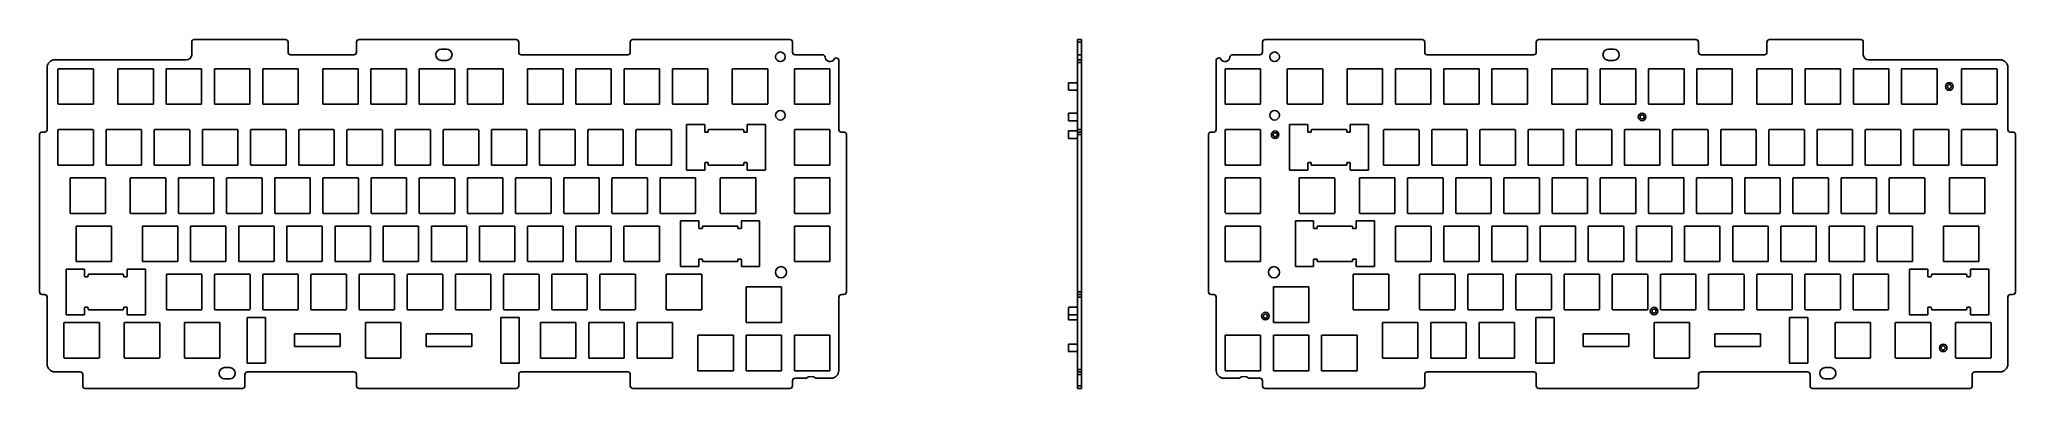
# Model space of a CAD drawing. Header units: millimetres. Extents: x -700 to 80, y 71 to 208.
import ezdxf

# ---------------------------------------------------------------- set-up
doc = ezdxf.new("R2010")
doc.units = ezdxf.units.MM
doc.header["$LTSCALE"] = 16.335
doc.layers.get('0').update_dxf_attribs({"linetype": 'CONTINUOUS'})

msp = doc.modelspace()

# ---------------------------------------------------------------- linework, layer by layer
at = {"color": 7, "linetype": 'Continuous'}
for p, q in [((-639.53, 207.26), (-639.53, 202.28)), ((-638.53, 208.26), (-602.53, 208.26)), ((-601.53, 203.26), (-601.53, 207.26)), ((-574.53, 207.26), (-574.53, 203.26)), ((-573.53, 208.26), (-511.53, 208.26)), ((-541.03, 204.46), (-539.03, 204.46)), ((-510.53, 203.26), (-510.53, 207.26)), ((-466.53, 207.26), (-466.53, 203.26)), ((-465.53, 208.26), (-403.53, 208.26)), ((-402.53, 203.26), (-402.53, 207.26)), ((-290.09, 70.76), (-290.09, 208.26)), ((-290.09, 208.26), (-288.59, 208.26)), ((-288.59, 207.26), (-290.09, 207.26)), ((-288.59, 70.76), (-288.59, 208.26)), ((-217.13, 203.26), (-217.13, 207.26)), ((-154.13, 208.26), (-216.13, 208.26)), ((-153.13, 207.26), (-153.13, 203.26)), ((-109.13, 203.26), (-109.13, 207.26)), ((-46.13, 208.26), (-108.13, 208.26)), ((-78.63, 204.46), (-80.63, 204.46)), ((-45.13, 207.26), (-45.13, 203.26)), ((-18.13, 203.26), (-18.13, 207.26)), ((18.87, 208.26), (-17.13, 208.26)), ((19.87, 207.26), (19.87, 202.28)), ((-696.56, 197.28), (-696.56, 172.79)), ((-693.56, 200.28), (-641.53, 200.28)), ((-692.29, 182.96), (-692.29, 196.56)), ((-692.09, 196.76), (-678.49, 196.76)), ((-678.29, 196.56), (-678.29, 182.96)), ((-668.66, 196.76), (-668.66, 182.76)), ((-654.66, 196.76), (-668.66, 196.76)), ((-654.66, 182.76), (-654.66, 196.76)), ((-649.61, 196.76), (-649.61, 182.76)), ((-635.61, 196.76), (-649.61, 196.76)), ((-635.61, 182.76), (-635.61, 196.76)), ((-630.56, 196.76), (-630.56, 182.76)), ((-616.56, 196.76), (-630.56, 196.76)), ((-616.56, 182.76), (-616.56, 196.76)), ((-611.51, 196.76), (-611.51, 182.76)), ((-597.51, 196.76), (-611.51, 196.76)), ((-575.53, 202.26), (-600.53, 202.26)), ((-597.51, 182.76), (-597.51, 196.76)), ((-587.85, 196.76), (-587.85, 182.76)), ((-573.85, 196.76), (-587.85, 196.76)), ((-573.85, 182.76), (-573.85, 196.76)), ((-568.8, 196.76), (-568.8, 182.76)), ((-554.8, 196.76), (-568.8, 196.76)), ((-554.8, 182.76), (-554.8, 196.76)), ((-549.75, 196.76), (-549.75, 182.76)), ((-535.75, 196.76), (-549.75, 196.76)), ((-539.03, 200.06), (-541.03, 200.06)), ((-535.75, 182.76), (-535.75, 196.76)), ((-530.7, 196.76), (-530.7, 182.76)), ((-516.7, 196.76), (-530.7, 196.76)), ((-516.7, 182.76), (-516.7, 196.76)), ((-467.53, 202.26), (-509.53, 202.26)), ((-507.06, 196.76), (-507.06, 182.76)), ((-493.06, 196.76), (-507.06, 196.76)), ((-493.06, 182.76), (-493.06, 196.76)), ((-488.01, 196.76), (-488.01, 182.76)), ((-474.01, 196.76), (-488.01, 196.76)), ((-474.01, 182.76), (-474.01, 196.76)), ((-454.96, 196.76), (-468.96, 196.76)), ((-468.96, 196.76), (-468.96, 182.76)), ((-454.96, 182.76), (-454.96, 196.76)), ((-435.91, 196.76), (-449.91, 196.76)), ((-449.91, 196.76), (-449.91, 182.76)), ((-435.91, 182.76), (-435.91, 196.76)), ((-426.29, 182.96), (-426.29, 196.56)), ((-426.09, 196.76), (-412.49, 196.76)), ((-412.29, 196.56), (-412.29, 182.96)), ((-387.76, 196.76), (-401.76, 196.76)), ((-401.76, 196.76), (-401.76, 182.76)), ((-390.66, 202.26), (-401.53, 202.26)), ((-387.76, 182.76), (-387.76, 196.76)), ((-384.26, 172.79), (-384.26, 200)), ((-290.09, 202.28), (-288.59, 202.28)), ((-290.09, 200.28), (-288.59, 200.28)), ((-288.59, 199.28), (-290.09, 199.28)), ((-235.4, 172.79), (-235.4, 200)), ((-231.9, 196.76), (-217.9, 196.76)), ((-231.9, 182.76), (-231.9, 196.76)), ((-229, 202.26), (-218.13, 202.26)), ((-217.9, 196.76), (-217.9, 182.76)), ((-207.37, 196.56), (-207.37, 182.96)), ((-193.57, 196.76), (-207.17, 196.76)), ((-193.37, 182.96), (-193.37, 196.56)), ((-183.75, 196.76), (-169.75, 196.76)), ((-183.75, 182.76), (-183.75, 196.76)), ((-169.75, 196.76), (-169.75, 182.76)), ((-164.7, 196.76), (-150.7, 196.76)), ((-164.7, 182.76), (-164.7, 196.76)), ((-152.13, 202.26), (-110.13, 202.26)), ((-150.7, 196.76), (-150.7, 182.76)), ((-145.65, 196.76), (-131.65, 196.76)), ((-145.65, 182.76), (-145.65, 196.76)), ((-131.65, 196.76), (-131.65, 182.76)), ((-126.6, 182.76), (-126.6, 196.76)), ((-126.6, 196.76), (-112.6, 196.76)), ((-112.6, 196.76), (-112.6, 182.76)), ((-102.96, 182.76), (-102.96, 196.76)), ((-102.96, 196.76), (-88.96, 196.76)), ((-88.96, 196.76), (-88.96, 182.76)), ((-83.91, 182.76), (-83.91, 196.76)), ((-83.91, 196.76), (-69.91, 196.76)), ((-80.63, 200.06), (-78.63, 200.06)), ((-69.91, 196.76), (-69.91, 182.76)), ((-64.86, 182.76), (-64.86, 196.76)), ((-64.86, 196.76), (-50.86, 196.76)), ((-50.86, 196.76), (-50.86, 182.76)), ((-45.81, 182.76), (-45.81, 196.76)), ((-45.81, 196.76), (-31.81, 196.76)), ((-44.13, 202.26), (-19.13, 202.26)), ((-31.81, 196.76), (-31.81, 182.76)), ((-22.15, 182.76), (-22.15, 196.76)), ((-22.15, 196.76), (-8.15, 196.76)), ((-8.15, 196.76), (-8.15, 182.76)), ((-3.1, 182.76), (-3.1, 196.76)), ((-3.1, 196.76), (10.9, 196.76)), ((10.9, 196.76), (10.9, 182.76)), ((15.95, 182.76), (15.95, 196.76)), ((15.95, 196.76), (29.95, 196.76)), ((73.9, 200.28), (21.87, 200.28)), ((29.95, 196.76), (29.95, 182.76)), ((35, 182.76), (35, 196.76)), ((35, 196.76), (49, 196.76)), ((49, 196.76), (49, 182.76)), ((58.63, 196.56), (58.63, 182.96)), ((72.43, 196.76), (58.83, 196.76)), ((72.63, 182.96), (72.63, 196.56)), ((76.9, 197.28), (76.9, 172.79)), ((-293.69, 191.26), (-293.69, 188.26)), ((-293.69, 191.26), (-290.09, 191.26)), ((-293.69, 188.26), (-290.09, 188.26)), ((-678.49, 182.76), (-692.09, 182.76)), ((-668.66, 182.76), (-654.66, 182.76)), ((-649.61, 182.76), (-635.61, 182.76)), ((-630.56, 182.76), (-616.56, 182.76)), ((-611.51, 182.76), (-597.51, 182.76)), ((-587.85, 182.76), (-573.85, 182.76)), ((-568.8, 182.76), (-554.8, 182.76)), ((-549.75, 182.76), (-535.75, 182.76)), ((-530.7, 182.76), (-516.7, 182.76)), ((-507.06, 182.76), (-493.06, 182.76)), ((-488.01, 182.76), (-474.01, 182.76)), ((-468.96, 182.76), (-454.96, 182.76)), ((-449.91, 182.76), (-435.91, 182.76)), ((-412.49, 182.76), (-426.09, 182.76)), ((-401.76, 182.76), (-387.76, 182.76)), ((-217.9, 182.76), (-231.9, 182.76)), ((-207.17, 182.76), (-193.57, 182.76)), ((-169.75, 182.76), (-183.75, 182.76)), ((-150.7, 182.76), (-164.7, 182.76)), ((-131.65, 182.76), (-145.65, 182.76)), ((-112.6, 182.76), (-126.6, 182.76)), ((-88.96, 182.76), (-102.96, 182.76)), ((-69.91, 182.76), (-83.91, 182.76)), ((-50.86, 182.76), (-64.86, 182.76)), ((-31.81, 182.76), (-45.81, 182.76)), ((-8.15, 182.76), (-22.15, 182.76)), ((10.9, 182.76), (-3.1, 182.76)), ((29.95, 182.76), (15.95, 182.76)), ((49, 182.76), (35, 182.76)), ((58.83, 182.76), (72.43, 182.76)), ((-698.56, 171.79), (-697.56, 171.79)), ((-692.29, 158.96), (-692.29, 172.56)), ((-692.09, 172.76), (-678.49, 172.76)), ((-678.29, 172.56), (-678.29, 158.96)), ((-673.29, 158.96), (-673.29, 172.56)), ((-673.09, 172.76), (-659.49, 172.76)), ((-659.29, 172.56), (-659.29, 158.96)), ((-654.29, 158.96), (-654.29, 172.56)), ((-654.09, 172.76), (-640.49, 172.76)), ((-640.29, 172.56), (-640.29, 158.96)), ((-635.29, 158.96), (-635.29, 172.56)), ((-635.09, 172.76), (-621.49, 172.76)), ((-621.29, 172.56), (-621.29, 158.96)), ((-616.29, 158.96), (-616.29, 172.56)), ((-616.09, 172.76), (-602.49, 172.76)), ((-602.29, 172.56), (-602.29, 158.96)), ((-597.29, 158.96), (-597.29, 172.56)), ((-597.09, 172.76), (-583.49, 172.76)), ((-583.29, 172.56), (-583.29, 158.96)), ((-578.29, 158.96), (-578.29, 172.56)), ((-578.09, 172.76), (-564.49, 172.76)), ((-564.29, 172.56), (-564.29, 158.96)), ((-559.29, 158.96), (-559.29, 172.56)), ((-559.09, 172.76), (-545.49, 172.76)), ((-545.29, 172.56), (-545.29, 158.96)), ((-540.29, 158.96), (-540.29, 172.56)), ((-540.09, 172.76), (-526.49, 172.76)), ((-526.29, 172.56), (-526.29, 158.96)), ((-521.29, 158.96), (-521.29, 172.56)), ((-521.09, 172.76), (-507.49, 172.76)), ((-507.29, 172.56), (-507.29, 158.96)), ((-502.29, 158.96), (-502.29, 172.56)), ((-502.09, 172.76), (-488.49, 172.76)), ((-488.29, 172.56), (-488.29, 158.96)), ((-483.29, 158.96), (-483.29, 172.56)), ((-483.09, 172.76), (-469.49, 172.76)), ((-469.29, 172.56), (-469.29, 158.96)), ((-464.29, 158.96), (-464.29, 172.56)), ((-464.09, 172.76), (-450.49, 172.76)), ((-450.29, 172.56), (-450.29, 158.96)), ((-444.37, 156.76), (-444.37, 174.76)), ((-437.17, 174.76), (-444.37, 174.76)), ((-437.17, 171.96), (-437.17, 174.76)), ((-435.97, 171.76), (-436.97, 171.76)), ((-435.77, 172.56), (-435.77, 171.96)), ((-435.57, 172.76), (-421.97, 172.76)), ((-421.77, 171.96), (-421.77, 172.56)), ((-420.57, 171.76), (-421.57, 171.76)), ((-420.37, 174.76), (-420.37, 171.96)), ((-413.17, 174.76), (-420.37, 174.76)), ((-413.17, 174.76), (-413.17, 156.76)), ((-401.76, 158.96), (-401.76, 172.56)), ((-401.56, 172.76), (-387.96, 172.76)), ((-387.76, 172.56), (-387.76, 158.96)), ((-383.26, 171.79), (-382.26, 171.79)), ((-293.69, 176.26), (-293.69, 179.26)), ((-290.09, 179.26), (-293.69, 179.26)), ((-290.09, 176.26), (-293.69, 176.26)), ((-293.69, 169.26), (-293.69, 172.26)), ((-290.09, 172.26), (-293.69, 172.26)), ((-290.09, 172.79), (-288.59, 172.79)), ((-290.09, 171.79), (-288.59, 171.79)), ((-236.4, 171.79), (-237.4, 171.79)), ((-231.9, 172.56), (-231.9, 158.96)), ((-218.1, 172.76), (-231.7, 172.76)), ((-217.9, 158.96), (-217.9, 172.56)), ((-206.49, 174.76), (-206.49, 156.76)), ((-206.49, 174.76), (-199.29, 174.76)), ((-199.29, 174.76), (-199.29, 171.96)), ((-199.09, 171.76), (-198.09, 171.76)), ((-197.89, 171.96), (-197.89, 172.56)), ((-184.09, 172.76), (-197.69, 172.76)), ((-183.89, 172.56), (-183.89, 171.96)), ((-183.69, 171.76), (-182.69, 171.76)), ((-182.49, 171.96), (-182.49, 174.76)), ((-182.49, 174.76), (-175.29, 174.76)), ((-175.29, 156.76), (-175.29, 174.76)), ((-169.37, 172.56), (-169.37, 158.96)), ((-155.57, 172.76), (-169.17, 172.76)), ((-155.37, 158.96), (-155.37, 172.56)), ((-150.37, 172.56), (-150.37, 158.96)), ((-136.57, 172.76), (-150.17, 172.76)), ((-136.37, 158.96), (-136.37, 172.56)), ((-131.37, 172.56), (-131.37, 158.96)), ((-117.57, 172.76), (-131.17, 172.76)), ((-117.37, 158.96), (-117.37, 172.56)), ((-112.37, 172.56), (-112.37, 158.96)), ((-98.57, 172.76), (-112.17, 172.76)), ((-98.37, 158.96), (-98.37, 172.56)), ((-93.37, 172.56), (-93.37, 158.96)), ((-79.57, 172.76), (-93.17, 172.76)), ((-79.37, 158.96), (-79.37, 172.56)), ((-74.37, 172.56), (-74.37, 158.96)), ((-60.57, 172.76), (-74.17, 172.76)), ((-60.37, 158.96), (-60.37, 172.56)), ((-55.37, 172.56), (-55.37, 158.96)), ((-41.57, 172.76), (-55.17, 172.76)), ((-41.37, 158.96), (-41.37, 172.56)), ((-36.37, 172.56), (-36.37, 158.96)), ((-22.57, 172.76), (-36.17, 172.76)), ((-22.37, 158.96), (-22.37, 172.56)), ((-17.37, 172.56), (-17.37, 158.96)), ((-3.57, 172.76), (-17.17, 172.76)), ((-3.37, 158.96), (-3.37, 172.56)), ((1.63, 172.56), (1.63, 158.96)), ((15.43, 172.76), (1.83, 172.76)), ((15.63, 158.96), (15.63, 172.56)), ((20.63, 172.56), (20.63, 158.96)), ((34.43, 172.76), (20.83, 172.76)), ((34.63, 158.96), (34.63, 172.56)), ((39.63, 172.56), (39.63, 158.96)), ((53.43, 172.76), (39.83, 172.76)), ((53.63, 158.96), (53.63, 172.56)), ((58.63, 172.56), (58.63, 158.96)), ((72.43, 172.76), (58.83, 172.76)), ((72.63, 158.96), (72.63, 172.56)), ((78.9, 171.79), (77.9, 171.79)), ((-699.56, 108.79), (-699.56, 170.79)), ((-381.26, 170.79), (-381.26, 108.79)), ((-290.09, 169.26), (-293.69, 169.26)), ((-288.59, 170.79), (-290.09, 170.79)), ((-238.4, 170.79), (-238.4, 108.79)), ((79.9, 108.79), (79.9, 170.79)), ((-678.49, 158.76), (-692.09, 158.76)), ((-659.49, 158.76), (-673.09, 158.76)), ((-640.49, 158.76), (-654.09, 158.76)), ((-621.49, 158.76), (-635.09, 158.76)), ((-602.49, 158.76), (-616.09, 158.76)), ((-583.49, 158.76), (-597.09, 158.76)), ((-564.49, 158.76), (-578.09, 158.76)), ((-545.49, 158.76), (-559.09, 158.76)), ((-526.49, 158.76), (-540.09, 158.76)), ((-507.49, 158.76), (-521.09, 158.76)), ((-488.49, 158.76), (-502.09, 158.76)), ((-469.49, 158.76), (-483.09, 158.76)), ((-450.49, 158.76), (-464.09, 158.76)), ((-444.37, 156.76), (-437.17, 156.76)), ((-437.17, 156.76), (-437.17, 159.56)), ((-436.97, 159.76), (-435.97, 159.76)), ((-435.77, 159.56), (-435.77, 158.96)), ((-435.57, 158.76), (-421.97, 158.76)), ((-421.77, 158.96), (-421.77, 159.56)), ((-421.57, 159.76), (-420.57, 159.76)), ((-420.37, 159.56), (-420.37, 156.76)), ((-420.37, 156.76), (-413.17, 156.76)), ((-387.96, 158.76), (-401.56, 158.76)), ((-231.7, 158.76), (-218.1, 158.76)), ((-199.29, 156.76), (-206.49, 156.76)), ((-199.29, 159.56), (-199.29, 156.76)), ((-198.09, 159.76), (-199.09, 159.76)), ((-197.89, 158.96), (-197.89, 159.56)), ((-184.09, 158.76), (-197.69, 158.76)), ((-183.89, 159.56), (-183.89, 158.96)), ((-182.69, 159.76), (-183.69, 159.76)), ((-182.49, 156.76), (-182.49, 159.56)), ((-175.29, 156.76), (-182.49, 156.76)), ((-169.17, 158.76), (-155.57, 158.76)), ((-150.17, 158.76), (-136.57, 158.76)), ((-131.17, 158.76), (-117.57, 158.76)), ((-112.17, 158.76), (-98.57, 158.76)), ((-93.17, 158.76), (-79.57, 158.76)), ((-74.17, 158.76), (-60.57, 158.76)), ((-55.17, 158.76), (-41.57, 158.76)), ((-36.17, 158.76), (-22.57, 158.76)), ((-17.17, 158.76), (-3.57, 158.76)), ((1.83, 158.76), (15.43, 158.76)), ((20.83, 158.76), (34.43, 158.76)), ((39.83, 158.76), (53.43, 158.76)), ((58.83, 158.76), (72.43, 158.76)), ((-687.53, 139.96), (-687.53, 153.56)), ((-687.33, 153.76), (-673.73, 153.76)), ((-673.53, 153.56), (-673.53, 139.96)), ((-663.76, 139.96), (-663.76, 153.56)), ((-663.56, 153.76), (-649.96, 153.76)), ((-649.76, 153.56), (-649.76, 139.96)), ((-644.76, 139.96), (-644.76, 153.56)), ((-644.56, 153.76), (-630.96, 153.76)), ((-630.76, 153.56), (-630.76, 139.96)), ((-625.76, 139.96), (-625.76, 153.56)), ((-625.56, 153.76), (-611.96, 153.76)), ((-611.76, 153.56), (-611.76, 139.96)), ((-606.76, 139.96), (-606.76, 153.56)), ((-606.56, 153.76), (-592.96, 153.76)), ((-592.76, 153.56), (-592.76, 139.96)), ((-587.76, 139.96), (-587.76, 153.56)), ((-587.56, 153.76), (-573.96, 153.76)), ((-573.76, 153.56), (-573.76, 139.96)), ((-568.76, 139.96), (-568.76, 153.56)), ((-568.56, 153.76), (-554.96, 153.76)), ((-554.76, 153.56), (-554.76, 139.96)), ((-549.76, 139.96), (-549.76, 153.56)), ((-549.56, 153.76), (-535.96, 153.76)), ((-535.76, 153.56), (-535.76, 139.96)), ((-530.76, 139.96), (-530.76, 153.56)), ((-530.56, 153.76), (-516.96, 153.76)), ((-516.76, 153.56), (-516.76, 139.96)), ((-511.76, 139.96), (-511.76, 153.56)), ((-511.56, 153.76), (-497.96, 153.76)), ((-497.76, 153.56), (-497.76, 139.96)), ((-492.76, 139.96), (-492.76, 153.56)), ((-492.56, 153.76), (-478.96, 153.76)), ((-478.76, 153.56), (-478.76, 139.96)), ((-473.76, 139.96), (-473.76, 153.56)), ((-473.56, 153.76), (-459.96, 153.76)), ((-459.76, 153.56), (-459.76, 139.96)), ((-454.76, 139.96), (-454.76, 153.56)), ((-454.56, 153.76), (-440.96, 153.76)), ((-440.76, 153.56), (-440.76, 139.96)), ((-431, 139.96), (-431, 153.56)), ((-430.8, 153.76), (-417.2, 153.76)), ((-417, 153.56), (-417, 139.96)), ((-401.76, 139.96), (-401.76, 153.56)), ((-401.56, 153.76), (-387.96, 153.76)), ((-387.76, 153.56), (-387.76, 139.96)), ((-231.9, 153.56), (-231.9, 139.96)), ((-218.1, 153.76), (-231.7, 153.76)), ((-217.9, 139.96), (-217.9, 153.56)), ((-202.66, 153.56), (-202.66, 139.96)), ((-188.86, 153.76), (-202.46, 153.76)), ((-188.66, 139.96), (-188.66, 153.56)), ((-178.9, 153.56), (-178.9, 139.96)), ((-165.1, 153.76), (-178.7, 153.76)), ((-164.9, 139.96), (-164.9, 153.56)), ((-159.9, 153.56), (-159.9, 139.96)), ((-146.1, 153.76), (-159.7, 153.76)), ((-145.9, 139.96), (-145.9, 153.56)), ((-140.9, 153.56), (-140.9, 139.96)), ((-127.1, 153.76), (-140.7, 153.76)), ((-126.9, 139.96), (-126.9, 153.56)), ((-121.9, 153.56), (-121.9, 139.96)), ((-108.1, 153.76), (-121.7, 153.76)), ((-107.9, 139.96), (-107.9, 153.56)), ((-102.9, 153.56), (-102.9, 139.96)), ((-89.1, 153.76), (-102.7, 153.76)), ((-88.9, 139.96), (-88.9, 153.56)), ((-83.9, 153.56), (-83.9, 139.96)), ((-70.1, 153.76), (-83.7, 153.76)), ((-69.9, 139.96), (-69.9, 153.56)), ((-64.9, 153.56), (-64.9, 139.96)), ((-51.1, 153.76), (-64.7, 153.76)), ((-50.9, 139.96), (-50.9, 153.56)), ((-45.9, 153.56), (-45.9, 139.96)), ((-32.1, 153.76), (-45.7, 153.76)), ((-31.9, 139.96), (-31.9, 153.56)), ((-26.9, 153.56), (-26.9, 139.96)), ((-13.1, 153.76), (-26.7, 153.76)), ((-12.9, 139.96), (-12.9, 153.56)), ((-7.9, 153.56), (-7.9, 139.96)), ((5.9, 153.76), (-7.7, 153.76)), ((6.1, 139.96), (6.1, 153.56)), ((11.1, 153.56), (11.1, 139.96)), ((24.9, 153.76), (11.3, 153.76)), ((25.1, 139.96), (25.1, 153.56)), ((30.1, 153.56), (30.1, 139.96)), ((43.9, 153.76), (30.3, 153.76)), ((44.1, 139.96), (44.1, 153.56)), ((53.87, 153.56), (53.87, 139.96)), ((67.67, 153.76), (54.07, 153.76)), ((67.87, 139.96), (67.87, 153.56)), ((-673.73, 139.76), (-687.33, 139.76)), ((-685.14, 134.56), (-685.14, 120.96)), ((-671.34, 134.76), (-684.94, 134.76)), ((-671.14, 120.96), (-671.14, 134.56)), ((-649.96, 139.76), (-663.56, 139.76)), ((-659, 134.56), (-659, 120.96)), ((-645.2, 134.76), (-658.8, 134.76)), ((-645, 120.96), (-645, 134.56)), ((-630.96, 139.76), (-644.56, 139.76)), ((-640, 134.56), (-640, 120.96)), ((-626.2, 134.76), (-639.8, 134.76)), ((-626, 120.96), (-626, 134.56)), ((-611.96, 139.76), (-625.56, 139.76)), ((-621, 134.56), (-621, 120.96)), ((-607.2, 134.76), (-620.8, 134.76)), ((-607, 120.96), (-607, 134.56)), ((-592.96, 139.76), (-606.56, 139.76)), ((-602, 134.56), (-602, 120.96)), ((-588.2, 134.76), (-601.8, 134.76)), ((-588, 120.96), (-588, 134.56)), ((-573.96, 139.76), (-587.56, 139.76)), ((-583, 134.56), (-583, 120.96)), ((-569.2, 134.76), (-582.8, 134.76)), ((-569, 120.96), (-569, 134.56)), ((-554.96, 139.76), (-568.56, 139.76)), ((-564, 134.56), (-564, 120.96)), ((-550.2, 134.76), (-563.8, 134.76)), ((-550, 120.96), (-550, 134.56)), ((-535.96, 139.76), (-549.56, 139.76)), ((-545, 134.56), (-545, 120.96)), ((-531.2, 134.76), (-544.8, 134.76)), ((-531, 120.96), (-531, 134.56)), ((-516.96, 139.76), (-530.56, 139.76)), ((-526, 134.56), (-526, 120.96)), ((-512.2, 134.76), (-525.8, 134.76)), ((-512, 120.96), (-512, 134.56)), ((-497.96, 139.76), (-511.56, 139.76)), ((-507, 134.56), (-507, 120.96)), ((-493.2, 134.76), (-506.8, 134.76)), ((-493, 120.96), (-493, 134.56)), ((-478.96, 139.76), (-492.56, 139.76)), ((-488, 134.56), (-488, 120.96)), ((-474.2, 134.76), (-487.8, 134.76)), ((-474, 120.96), (-474, 134.56)), ((-459.96, 139.76), (-473.56, 139.76)), ((-469, 134.56), (-469, 120.96)), ((-455.2, 134.76), (-468.8, 134.76)), ((-455, 120.96), (-455, 134.56)), ((-440.96, 139.76), (-454.56, 139.76)), ((-446.69, 118.76), (-446.69, 136.76)), ((-439.49, 136.76), (-446.69, 136.76)), ((-439.49, 133.96), (-439.49, 136.76)), ((-438.29, 133.76), (-439.29, 133.76)), ((-438.09, 134.56), (-438.09, 133.96)), ((-437.89, 134.76), (-424.29, 134.76)), ((-417.2, 139.76), (-430.8, 139.76)), ((-424.09, 133.96), (-424.09, 134.56)), ((-422.89, 133.76), (-423.89, 133.76)), ((-422.69, 136.76), (-422.69, 133.96)), ((-415.49, 136.76), (-422.69, 136.76)), ((-415.49, 136.76), (-415.49, 118.76)), ((-387.76, 134.76), (-401.76, 134.76)), ((-401.76, 134.76), (-401.76, 120.76)), ((-387.96, 139.76), (-401.56, 139.76)), ((-387.76, 120.76), (-387.76, 134.76)), ((-231.9, 134.76), (-217.9, 134.76)), ((-231.9, 120.76), (-231.9, 134.76)), ((-231.7, 139.76), (-218.1, 139.76)), ((-217.9, 134.76), (-217.9, 120.76)), ((-204.17, 136.76), (-204.17, 118.76)), ((-204.17, 136.76), (-196.97, 136.76)), ((-202.46, 139.76), (-188.86, 139.76)), ((-196.97, 136.76), (-196.97, 133.96)), ((-196.77, 133.76), (-195.77, 133.76)), ((-195.57, 133.96), (-195.57, 134.56)), ((-181.77, 134.76), (-195.37, 134.76)), ((-181.57, 134.56), (-181.57, 133.96)), ((-181.37, 133.76), (-180.37, 133.76)), ((-180.17, 133.96), (-180.17, 136.76)), ((-180.17, 136.76), (-172.97, 136.76)), ((-178.7, 139.76), (-165.1, 139.76)), ((-172.97, 118.76), (-172.97, 136.76)), ((-164.66, 120.96), (-164.66, 134.56)), ((-164.46, 134.76), (-150.86, 134.76)), ((-159.7, 139.76), (-146.1, 139.76)), ((-150.66, 134.56), (-150.66, 120.96)), ((-145.66, 120.96), (-145.66, 134.56)), ((-145.46, 134.76), (-131.86, 134.76)), ((-140.7, 139.76), (-127.1, 139.76)), ((-131.66, 134.56), (-131.66, 120.96)), ((-126.66, 120.96), (-126.66, 134.56)), ((-126.46, 134.76), (-112.86, 134.76)), ((-121.7, 139.76), (-108.1, 139.76)), ((-112.66, 134.56), (-112.66, 120.96)), ((-107.66, 120.96), (-107.66, 134.56)), ((-107.46, 134.76), (-93.86, 134.76)), ((-102.7, 139.76), (-89.1, 139.76)), ((-93.66, 134.56), (-93.66, 120.96)), ((-88.66, 120.96), (-88.66, 134.56)), ((-88.46, 134.76), (-74.86, 134.76)), ((-83.7, 139.76), (-70.1, 139.76)), ((-74.66, 134.56), (-74.66, 120.96)), ((-69.66, 120.96), (-69.66, 134.56)), ((-69.46, 134.76), (-55.86, 134.76)), ((-64.7, 139.76), (-51.1, 139.76)), ((-55.66, 134.56), (-55.66, 120.96)), ((-50.66, 120.96), (-50.66, 134.56)), ((-50.46, 134.76), (-36.86, 134.76)), ((-45.7, 139.76), (-32.1, 139.76)), ((-36.66, 134.56), (-36.66, 120.96)), ((-31.66, 120.96), (-31.66, 134.56)), ((-31.46, 134.76), (-17.86, 134.76)), ((-26.7, 139.76), (-13.1, 139.76)), ((-17.66, 134.56), (-17.66, 120.96)), ((-12.66, 120.96), (-12.66, 134.56)), ((-12.46, 134.76), (1.14, 134.76)), ((-7.7, 139.76), (5.9, 139.76)), ((1.34, 134.56), (1.34, 120.96)), ((6.34, 120.96), (6.34, 134.56)), ((6.54, 134.76), (20.14, 134.76)), ((11.3, 139.76), (24.9, 139.76)), ((20.34, 134.56), (20.34, 120.96)), ((25.34, 120.96), (25.34, 134.56)), ((25.54, 134.76), (39.14, 134.76)), ((30.3, 139.76), (43.9, 139.76)), ((39.34, 134.56), (39.34, 120.96)), ((51.48, 120.96), (51.48, 134.56)), ((51.68, 134.76), (65.28, 134.76)), ((54.07, 139.76), (67.67, 139.76)), ((65.48, 134.56), (65.48, 120.96)), ((-688.99, 99.76), (-688.99, 117.76)), ((-681.79, 117.76), (-688.99, 117.76)), ((-684.94, 120.76), (-671.34, 120.76)), ((-681.79, 114.96), (-681.79, 117.76)), ((-664.99, 117.76), (-664.99, 114.96)), ((-657.79, 117.76), (-664.99, 117.76)), ((-658.8, 120.76), (-645.2, 120.76)), ((-657.79, 117.76), (-657.79, 99.76)), ((-639.8, 120.76), (-626.2, 120.76)), ((-620.8, 120.76), (-607.2, 120.76)), ((-601.8, 120.76), (-588.2, 120.76)), ((-582.8, 120.76), (-569.2, 120.76)), ((-563.8, 120.76), (-550.2, 120.76)), ((-544.8, 120.76), (-531.2, 120.76)), ((-525.8, 120.76), (-512.2, 120.76)), ((-506.8, 120.76), (-493.2, 120.76)), ((-487.8, 120.76), (-474.2, 120.76)), ((-468.8, 120.76), (-455.2, 120.76)), ((-446.69, 118.76), (-439.49, 118.76)), ((-439.49, 118.76), (-439.49, 121.56)), ((-439.29, 121.76), (-438.29, 121.76)), ((-438.09, 121.56), (-438.09, 120.96)), ((-437.89, 120.76), (-424.29, 120.76)), ((-424.09, 120.96), (-424.09, 121.56)), ((-423.89, 121.76), (-422.89, 121.76)), ((-422.69, 121.56), (-422.69, 118.76)), ((-422.69, 118.76), (-415.49, 118.76)), ((-401.76, 120.76), (-387.76, 120.76)), ((-217.9, 120.76), (-231.9, 120.76)), ((-196.97, 118.76), (-204.17, 118.76)), ((-196.97, 121.56), (-196.97, 118.76)), ((-195.77, 121.76), (-196.77, 121.76)), ((-195.57, 120.96), (-195.57, 121.56)), ((-181.77, 120.76), (-195.37, 120.76)), ((-181.57, 121.56), (-181.57, 120.96)), ((-180.37, 121.76), (-181.37, 121.76)), ((-180.17, 118.76), (-180.17, 121.56)), ((-172.97, 118.76), (-180.17, 118.76)), ((-150.86, 120.76), (-164.46, 120.76)), ((-131.86, 120.76), (-145.46, 120.76)), ((-112.86, 120.76), (-126.46, 120.76)), ((-93.86, 120.76), (-107.46, 120.76)), ((-74.86, 120.76), (-88.46, 120.76)), ((-55.86, 120.76), (-69.46, 120.76)), ((-36.86, 120.76), (-50.46, 120.76)), ((-17.86, 120.76), (-31.46, 120.76)), ((1.14, 120.76), (-12.46, 120.76)), ((20.14, 120.76), (6.54, 120.76)), ((39.14, 120.76), (25.54, 120.76)), ((38.13, 117.76), (38.13, 99.76)), ((38.13, 117.76), (45.33, 117.76)), ((45.33, 117.76), (45.33, 114.96)), ((65.28, 120.76), (51.68, 120.76)), ((62.13, 114.96), (62.13, 117.76)), ((62.13, 117.76), (69.33, 117.76)), ((69.33, 99.76), (69.33, 117.76)), ((-680.59, 114.76), (-681.59, 114.76)), ((-680.39, 115.56), (-680.39, 114.96)), ((-680.19, 115.76), (-666.59, 115.76)), ((-666.39, 114.96), (-666.39, 115.56)), ((-665.19, 114.76), (-666.19, 114.76)), ((-649.49, 115.56), (-649.49, 101.96)), ((-635.69, 115.76), (-649.29, 115.76)), ((-635.49, 101.96), (-635.49, 115.56)), ((-630.49, 115.56), (-630.49, 101.96)), ((-616.69, 115.76), (-630.29, 115.76)), ((-616.49, 101.96), (-616.49, 115.56)), ((-611.49, 115.56), (-611.49, 101.96)), ((-597.69, 115.76), (-611.29, 115.76)), ((-597.49, 101.96), (-597.49, 115.56)), ((-592.49, 115.56), (-592.49, 101.96)), ((-578.69, 115.76), (-592.29, 115.76)), ((-578.49, 101.96), (-578.49, 115.56)), ((-573.49, 115.56), (-573.49, 101.96)), ((-559.69, 115.76), (-573.29, 115.76)), ((-559.49, 101.96), (-559.49, 115.56)), ((-554.49, 115.56), (-554.49, 101.96)), ((-540.69, 115.76), (-554.29, 115.76)), ((-540.49, 101.96), (-540.49, 115.56)), ((-535.49, 115.56), (-535.49, 101.96)), ((-521.69, 115.76), (-535.29, 115.76)), ((-521.49, 101.96), (-521.49, 115.56)), ((-516.49, 115.56), (-516.49, 101.96)), ((-502.69, 115.76), (-516.29, 115.76)), ((-502.49, 101.96), (-502.49, 115.56)), ((-497.49, 115.56), (-497.49, 101.96)), ((-483.69, 115.76), (-497.29, 115.76)), ((-483.49, 101.96), (-483.49, 115.56)), ((-478.49, 115.56), (-478.49, 101.96)), ((-464.69, 115.76), (-478.29, 115.76)), ((-464.49, 101.96), (-464.49, 115.56)), ((-438.34, 115.76), (-452.34, 115.76)), ((-452.34, 115.76), (-452.34, 101.76)), ((-438.34, 101.76), (-438.34, 115.76)), ((-406.81, 110.76), (-420.81, 110.76)), ((-420.81, 110.76), (-420.81, 96.76)), ((-406.81, 96.76), (-406.81, 110.76)), ((-212.85, 110.76), (-198.85, 110.76)), ((-212.85, 96.76), (-212.85, 110.76)), ((-198.85, 110.76), (-198.85, 96.76)), ((-181.32, 115.76), (-167.32, 115.76)), ((-181.32, 101.76), (-181.32, 115.76)), ((-167.32, 115.76), (-167.32, 101.76)), ((-155.17, 101.96), (-155.17, 115.56)), ((-154.97, 115.76), (-141.37, 115.76)), ((-141.17, 115.56), (-141.17, 101.96)), ((-136.17, 101.96), (-136.17, 115.56)), ((-135.97, 115.76), (-122.37, 115.76)), ((-122.17, 115.56), (-122.17, 101.96)), ((-117.17, 101.96), (-117.17, 115.56)), ((-116.97, 115.76), (-103.37, 115.76)), ((-103.17, 115.56), (-103.17, 101.96)), ((-98.17, 101.96), (-98.17, 115.56)), ((-97.97, 115.76), (-84.37, 115.76)), ((-84.17, 115.56), (-84.17, 101.96)), ((-79.17, 101.96), (-79.17, 115.56)), ((-78.97, 115.76), (-65.37, 115.76)), ((-65.17, 115.56), (-65.17, 101.96)), ((-60.17, 101.96), (-60.17, 115.56)), ((-59.97, 115.76), (-46.37, 115.76)), ((-46.17, 115.56), (-46.17, 101.96)), ((-41.17, 101.96), (-41.17, 115.56)), ((-40.97, 115.76), (-27.37, 115.76)), ((-27.17, 115.56), (-27.17, 101.96)), ((-22.17, 101.96), (-22.17, 115.56)), ((-21.97, 115.76), (-8.37, 115.76)), ((-8.17, 115.56), (-8.17, 101.96)), ((-3.17, 101.96), (-3.17, 115.56)), ((-2.97, 115.76), (10.63, 115.76)), ((10.83, 115.56), (10.83, 101.96)), ((15.83, 101.96), (15.83, 115.56)), ((16.03, 115.76), (29.63, 115.76)), ((29.83, 115.56), (29.83, 101.96)), ((45.53, 114.76), (46.53, 114.76)), ((46.73, 114.96), (46.73, 115.56)), ((60.53, 115.76), (46.93, 115.76)), ((60.73, 115.56), (60.73, 114.96)), ((60.93, 114.76), (61.93, 114.76)), ((-697.56, 107.79), (-698.56, 107.79)), ((-696.56, 106.79), (-696.56, 80.29)), ((-681.79, 99.76), (-681.79, 102.56)), ((-681.59, 102.76), (-680.59, 102.76)), ((-680.39, 102.56), (-680.39, 101.96)), ((-680.19, 101.76), (-666.59, 101.76)), ((-666.39, 101.96), (-666.39, 102.56)), ((-666.19, 102.76), (-665.19, 102.76)), ((-664.99, 102.56), (-664.99, 99.76)), ((-649.29, 101.76), (-635.69, 101.76)), ((-630.29, 101.76), (-616.69, 101.76)), ((-611.29, 101.76), (-597.69, 101.76)), ((-592.29, 101.76), (-578.69, 101.76)), ((-573.29, 101.76), (-559.69, 101.76)), ((-554.29, 101.76), (-540.69, 101.76)), ((-535.29, 101.76), (-521.69, 101.76)), ((-516.29, 101.76), (-502.69, 101.76)), ((-497.29, 101.76), (-483.69, 101.76)), ((-478.29, 101.76), (-464.69, 101.76)), ((-452.34, 101.76), (-438.34, 101.76)), ((-384.26, 77.79), (-384.26, 106.79)), ((-382.26, 107.79), (-383.26, 107.79)), ((-290.09, 102.76), (-293.69, 102.76)), ((-293.69, 97.76), (-293.69, 102.76)), ((-290.09, 108.79), (-288.59, 108.79)), ((-288.59, 107.79), (-290.09, 107.79)), ((-288.59, 106.79), (-290.09, 106.79)), ((-237.4, 107.79), (-236.4, 107.79)), ((-235.4, 77.79), (-235.4, 106.79)), ((-167.32, 101.76), (-181.32, 101.76)), ((-141.37, 101.76), (-154.97, 101.76)), ((-122.37, 101.76), (-135.97, 101.76)), ((-103.37, 101.76), (-116.97, 101.76)), ((-84.37, 101.76), (-97.97, 101.76)), ((-65.37, 101.76), (-78.97, 101.76)), ((-46.37, 101.76), (-59.97, 101.76)), ((-27.37, 101.76), (-40.97, 101.76)), ((-8.37, 101.76), (-21.97, 101.76)), ((10.63, 101.76), (-2.97, 101.76)), ((29.63, 101.76), (16.03, 101.76)), ((45.33, 102.56), (45.33, 99.76)), ((46.53, 102.76), (45.53, 102.76)), ((46.73, 101.96), (46.73, 102.56)), ((60.53, 101.76), (46.93, 101.76)), ((60.73, 102.56), (60.73, 101.96)), ((61.93, 102.76), (60.93, 102.76)), ((62.13, 99.76), (62.13, 102.56)), ((76.9, 106.79), (76.9, 80.29)), ((77.9, 107.79), (78.9, 107.79)), ((-689.92, 96.56), (-689.92, 82.96)), ((-676.12, 96.76), (-689.72, 96.76)), ((-688.99, 99.76), (-681.79, 99.76)), ((-675.92, 82.96), (-675.92, 96.56)), ((-666.16, 96.56), (-666.16, 82.96)), ((-652.36, 96.76), (-665.96, 96.76)), ((-664.99, 99.76), (-657.79, 99.76)), ((-652.16, 82.96), (-652.16, 96.56)), ((-642.39, 96.56), (-642.39, 82.96)), ((-628.59, 96.76), (-642.19, 96.76)), ((-628.39, 82.96), (-628.39, 96.56)), ((-617.59, 80.76), (-617.59, 98.76)), ((-610.39, 98.76), (-617.59, 98.76)), ((-610.39, 98.76), (-610.39, 80.76)), ((-570.99, 82.96), (-570.99, 96.56)), ((-557.19, 96.76), (-570.79, 96.76)), ((-556.99, 96.56), (-556.99, 82.96)), ((-510.39, 98.76), (-517.59, 98.76)), ((-517.59, 80.76), (-517.59, 98.76)), ((-510.39, 98.76), (-510.39, 80.76)), ((-487.96, 96.76), (-501.96, 96.76)), ((-501.96, 96.76), (-501.96, 82.76)), ((-487.96, 82.76), (-487.96, 96.76)), ((-468.91, 96.76), (-482.91, 96.76)), ((-482.91, 96.76), (-482.91, 82.76)), ((-468.91, 82.76), (-468.91, 96.76)), ((-449.86, 96.76), (-463.86, 96.76)), ((-463.86, 96.76), (-463.86, 82.76)), ((-449.86, 82.76), (-449.86, 96.76)), ((-420.81, 96.76), (-406.81, 96.76)), ((-290.09, 99.76), (-293.69, 99.76)), ((-290.09, 97.76), (-293.69, 97.76)), ((-198.85, 96.76), (-212.85, 96.76)), ((-169.8, 96.76), (-155.8, 96.76)), ((-169.8, 82.76), (-169.8, 96.76)), ((-155.8, 96.76), (-155.8, 82.76)), ((-150.75, 96.76), (-136.75, 96.76)), ((-150.75, 82.76), (-150.75, 96.76)), ((-136.75, 96.76), (-136.75, 82.76)), ((-131.7, 96.76), (-117.7, 96.76)), ((-131.7, 82.76), (-131.7, 96.76)), ((-117.7, 96.76), (-117.7, 82.76)), ((-109.27, 98.76), (-102.07, 98.76)), ((-109.27, 98.76), (-109.27, 80.76)), ((-102.07, 80.76), (-102.07, 98.76)), ((-62.67, 96.56), (-62.67, 82.96)), ((-62.47, 96.76), (-48.87, 96.76)), ((-48.67, 82.96), (-48.67, 96.56)), ((-9.27, 98.76), (-9.27, 80.76)), ((-9.27, 98.76), (-2.07, 98.76)), ((-2.07, 80.76), (-2.07, 98.76)), ((8.73, 82.96), (8.73, 96.56)), ((8.93, 96.76), (22.53, 96.76)), ((22.73, 96.56), (22.73, 82.96)), ((32.5, 82.96), (32.5, 96.56)), ((32.7, 96.76), (46.3, 96.76)), ((45.33, 99.76), (38.13, 99.76)), ((46.5, 96.56), (46.5, 82.96)), ((56.26, 82.96), (56.26, 96.56)), ((56.46, 96.76), (70.06, 96.76)), ((69.33, 99.76), (62.13, 99.76)), ((70.26, 96.56), (70.26, 82.96)), ((-598.99, 92.26), (-598.99, 87.26)), ((-580.99, 92.26), (-598.99, 92.26)), ((-598.99, 87.26), (-580.99, 87.26)), ((-580.99, 87.26), (-580.99, 92.26)), ((-528.99, 92.26), (-546.99, 92.26)), ((-546.99, 92.26), (-546.99, 87.26)), ((-546.99, 87.26), (-528.99, 87.26)), ((-528.99, 87.26), (-528.99, 92.26)), ((-425.86, 91.76), (-439.86, 91.76)), ((-439.86, 91.76), (-439.86, 77.76)), ((-425.86, 77.76), (-425.86, 91.76)), ((-406.81, 91.76), (-420.81, 91.76)), ((-420.81, 91.76), (-420.81, 77.76)), ((-406.81, 77.76), (-406.81, 91.76)), ((-401.76, 91.76), (-387.76, 91.76)), ((-401.76, 77.76), (-401.76, 91.76)), ((-387.76, 91.76), (-387.76, 77.76)), ((-290.09, 88.26), (-293.69, 88.26)), ((-293.69, 85.26), (-293.69, 88.26)), ((-217.9, 91.76), (-231.9, 91.76)), ((-231.9, 91.76), (-231.9, 77.76)), ((-217.9, 77.76), (-217.9, 91.76)), ((-212.85, 91.76), (-198.85, 91.76)), ((-212.85, 77.76), (-212.85, 91.76)), ((-198.85, 91.76), (-198.85, 77.76)), ((-193.8, 91.76), (-179.8, 91.76)), ((-193.8, 77.76), (-193.8, 91.76)), ((-179.8, 91.76), (-179.8, 77.76)), ((-90.67, 92.26), (-72.67, 92.26)), ((-90.67, 87.26), (-90.67, 92.26)), ((-72.67, 87.26), (-90.67, 87.26)), ((-72.67, 92.26), (-72.67, 87.26)), ((-38.67, 92.26), (-20.67, 92.26)), ((-38.67, 87.26), (-38.67, 92.26)), ((-20.67, 87.26), (-38.67, 87.26)), ((-20.67, 92.26), (-20.67, 87.26)), ((-689.72, 82.76), (-676.12, 82.76)), ((-665.96, 82.76), (-652.36, 82.76)), ((-642.19, 82.76), (-628.59, 82.76)), ((-626.53, 78.96), (-624.53, 78.96)), ((-617.59, 80.76), (-610.39, 80.76)), ((-570.79, 82.76), (-557.19, 82.76)), ((-517.59, 80.76), (-510.39, 80.76)), ((-501.96, 82.76), (-487.96, 82.76)), ((-482.91, 82.76), (-468.91, 82.76)), ((-463.86, 82.76), (-449.86, 82.76)), ((-290.09, 85.26), (-293.69, 85.26)), ((-290.09, 78.29), (-288.59, 78.29)), ((-155.8, 82.76), (-169.8, 82.76)), ((-136.75, 82.76), (-150.75, 82.76)), ((-117.7, 82.76), (-131.7, 82.76)), ((-102.07, 80.76), (-109.27, 80.76)), ((-48.87, 82.76), (-62.47, 82.76)), ((-2.07, 80.76), (-9.27, 80.76)), ((6.87, 78.96), (4.87, 78.96)), ((22.53, 82.76), (8.93, 82.76)), ((46.3, 82.76), (32.7, 82.76)), ((70.06, 82.76), (56.46, 82.76)), ((-693.56, 77.29), (-683.53, 77.29)), ((-682.53, 76.29), (-682.53, 71.76)), ((-619.53, 70.76), (-681.53, 70.76)), ((-624.53, 74.56), (-626.53, 74.56)), ((-618.53, 71.76), (-618.53, 76.29)), ((-617.53, 77.29), (-575.53, 77.29)), ((-574.53, 76.29), (-574.53, 71.76)), ((-511.53, 70.76), (-573.53, 70.76)), ((-510.53, 71.76), (-510.53, 76.29)), ((-509.53, 77.29), (-467.53, 77.29)), ((-466.53, 76.29), (-466.53, 71.76)), ((-403.53, 70.76), (-465.53, 70.76)), ((-439.86, 77.76), (-425.86, 77.76)), ((-420.81, 77.76), (-406.81, 77.76)), ((-402.53, 73.79), (-402.53, 71.76)), ((-401.76, 77.76), (-387.76, 77.76)), ((-401.53, 74.79), (-397.17, 74.79)), ((-393.37, 74.79), (-387.26, 74.79)), ((-288.59, 77.29), (-290.09, 77.29)), ((-288.59, 76.29), (-290.09, 76.29)), ((-290.09, 71.76), (-288.59, 71.76)), ((-288.59, 70.76), (-290.09, 70.76)), ((-226.29, 74.79), (-232.4, 74.79)), ((-217.9, 77.76), (-231.9, 77.76)), ((-218.13, 74.79), (-222.49, 74.79)), ((-217.13, 73.79), (-217.13, 71.76)), ((-216.13, 70.76), (-154.13, 70.76)), ((-198.85, 77.76), (-212.85, 77.76)), ((-179.8, 77.76), (-193.8, 77.76)), ((-153.13, 76.29), (-153.13, 71.76)), ((-110.13, 77.29), (-152.13, 77.29)), ((-109.13, 71.76), (-109.13, 76.29)), ((-108.13, 70.76), (-46.13, 70.76)), ((-45.13, 76.29), (-45.13, 71.76)), ((-2.13, 77.29), (-44.13, 77.29)), ((-1.13, 71.76), (-1.13, 76.29)), ((-0.13, 70.76), (61.87, 70.76)), ((4.87, 74.56), (6.87, 74.56)), ((62.87, 76.29), (62.87, 71.76)), ((73.9, 77.29), (63.87, 77.29))]:
    msp.add_line(p, q, dxfattribs=at)
for centre, radius in [((-407.3, 201.46), 1.9), ((-212.36, 201.46), 1.9), ((53.81, 189.76), 1.5), ((53.81, 189.76), 0.8), ((-407.3, 178.43), 1.9), ((-212.36, 178.43), 1.9), ((-212.14, 170.76), 1.5), ((-212.14, 170.76), 0.8), ((-67.39, 177.76), 1.5), ((-67.39, 177.76), 0.8), ((-407.06, 116.56), 2.2), ((-212.6, 116.56), 2.2), ((-62.67, 101.26), 1.5), ((-62.67, 101.26), 0.8), ((-215.99, 99.26), 1.5), ((-215.99, 99.26), 0.8), ((51.38, 86.76), 1.5), ((51.38, 86.76), 0.8)]:
    msp.add_circle(centre, radius, dxfattribs=at)
for centre, radius, start, end in [((-638.53, 207.26), 1, 90, 180), ((-602.53, 207.26), 1, 0, 90), ((-600.53, 203.26), 1, 180, 270), ((-575.53, 203.26), 1, 270, 0), ((-573.53, 207.26), 1, 90, 180), ((-541.03, 202.26), 2.2, 90, 270), ((-539.03, 202.26), 2.2, 270, 90), ((-511.53, 207.26), 1, 0, 90), ((-509.53, 203.26), 1, 180, 270), ((-467.53, 203.26), 1, 270, 0), ((-465.53, 207.26), 1, 90, 180), ((-403.53, 207.26), 1, 0, 90), ((-401.53, 203.26), 1, 180, 270), ((-218.13, 203.26), 1, 270, 0), ((-216.13, 207.26), 1, 90, 180), ((-154.13, 207.26), 1, 0, 90), ((-152.13, 203.26), 1, 180, 270), ((-110.13, 203.26), 1, 270, 0), ((-108.13, 207.26), 1, 90, 180), ((-80.63, 202.26), 2.2, 90, 270), ((-78.63, 202.26), 2.2, 270, 90), ((-46.13, 207.26), 1, 0, 90), ((-44.13, 203.26), 1, 180, 270), ((-19.13, 203.26), 1, 270, 0), ((-17.13, 207.26), 1, 90, 180), ((18.87, 207.26), 1, 0, 90), ((-693.56, 197.28), 3, 90, 180), ((-692.09, 196.56), 0.2, 90, 180), ((-678.49, 196.56), 0.2, 0, 90), ((-641.53, 202.28), 2, 270, 0), ((-426.09, 196.56), 0.2, 90, 180), ((-412.49, 196.56), 0.2, 0, 90), ((-390.66, 201.26), 1, 3.95457, 90), ((-387.76, 201.46), 1.9, 183.95457, 329.59993), ((-385.26, 200), 1, 0, 149.59993), ((-234.4, 200), 1, 30.40007, 180), ((-231.9, 201.46), 1.9, 210.40007, 356.04543), ((-229, 201.26), 1, 90, 176.04543), ((-207.17, 196.56), 0.2, 90, 180), ((-193.57, 196.56), 0.2, 0, 90), ((21.87, 202.28), 2, 180, 270), ((58.83, 196.56), 0.2, 90, 180), ((72.43, 196.56), 0.2, 360, 90), ((73.9, 197.28), 3, 0, 90), ((-692.09, 182.96), 0.2, 180, 270), ((-678.49, 182.96), 0.2, 270, 360), ((-426.09, 182.96), 0.2, 180, 270), ((-412.49, 182.96), 0.2, 270, 0), ((-207.17, 182.96), 0.2, 180, 270), ((-193.57, 182.96), 0.2, 270, 0), ((58.83, 182.96), 0.2, 180, 270), ((72.43, 182.96), 0.2, 270, 0), ((-698.56, 170.79), 1, 90, 180), ((-697.56, 172.79), 1, 270, 0), ((-692.09, 172.56), 0.2, 90, 180), ((-678.49, 172.56), 0.2, 0, 90), ((-673.09, 172.56), 0.2, 90, 180), ((-659.49, 172.56), 0.2, 359.99999, 90), ((-654.09, 172.56), 0.2, 90, 180), ((-640.49, 172.56), 0.2, 360, 90), ((-635.09, 172.56), 0.2, 90, 180), ((-621.49, 172.56), 0.2, 360, 90), ((-616.09, 172.56), 0.2, 90, 180), ((-602.49, 172.56), 0.2, 359.99999, 90), ((-597.09, 172.56), 0.2, 90, 180), ((-583.49, 172.56), 0.2, 360, 90), ((-578.09, 172.56), 0.2, 90, 180), ((-564.49, 172.56), 0.2, 360, 90), ((-559.09, 172.56), 0.2, 90, 180), ((-545.49, 172.56), 0.2, 359.99999, 90), ((-540.09, 172.56), 0.2, 90, 180), ((-526.49, 172.56), 0.2, 0, 90), ((-521.09, 172.56), 0.2, 90, 180), ((-507.49, 172.56), 0.2, 359.99999, 90), ((-502.09, 172.56), 0.2, 90, 180), ((-488.49, 172.56), 0.2, 359.99999, 90), ((-483.09, 172.56), 0.2, 90, 180), ((-469.49, 172.56), 0.2, 0, 90), ((-464.09, 172.56), 0.2, 90, 180), ((-450.49, 172.56), 0.2, 359.99999, 90), ((-436.97, 171.96), 0.2, 180, 270), ((-435.97, 171.96), 0.2, 270, 0), ((-435.57, 172.56), 0.2, 90, 180), ((-421.97, 172.56), 0.2, 0, 90), ((-421.57, 171.96), 0.2, 180, 270), ((-420.57, 171.96), 0.2, 270, 0), ((-401.56, 172.56), 0.2, 90, 180), ((-387.96, 172.56), 0.2, 0, 90), ((-383.26, 172.79), 1, 180, 270), ((-382.26, 170.79), 1, 0, 90), ((-237.4, 170.79), 1, 90, 180), ((-236.4, 172.79), 1, 270, 0), ((-231.7, 172.56), 0.2, 90, 180), ((-218.1, 172.56), 0.2, 0, 90), ((-199.09, 171.96), 0.2, 180, 270), ((-198.09, 171.96), 0.2, 270, 0), ((-197.69, 172.56), 0.2, 90, 180), ((-184.09, 172.56), 0.2, 0, 90), ((-183.69, 171.96), 0.2, 180, 270), ((-182.69, 171.96), 0.2, 270, 0), ((-169.17, 172.56), 0.2, 90, 180.00001), ((-155.57, 172.56), 0.2, 360, 90), ((-150.17, 172.56), 0.2, 90, 180), ((-136.57, 172.56), 0.2, 0, 90), ((-131.17, 172.56), 0.2, 90, 180.00001), ((-117.57, 172.56), 0.2, 0, 90), ((-112.17, 172.56), 0.2, 90, 180.00001), ((-98.57, 172.56), 0.2, 360, 90), ((-93.17, 172.56), 0.2, 90, 180), ((-79.57, 172.56), 0.2, 0, 90), ((-74.17, 172.56), 0.2, 90, 180.00001), ((-60.57, 172.56), 0.2, 360, 90), ((-55.17, 172.56), 0.2, 90, 180), ((-41.57, 172.56), 0.2, 360, 90), ((-36.17, 172.56), 0.2, 90, 180), ((-22.57, 172.56), 0.2, 360, 90), ((-17.17, 172.56), 0.2, 90, 180.00001), ((-3.57, 172.56), 0.2, 360, 90), ((1.83, 172.56), 0.2, 90, 180), ((15.43, 172.56), 0.2, 360, 90), ((20.83, 172.56), 0.2, 90, 180), ((34.43, 172.56), 0.2, 0, 90), ((39.83, 172.56), 0.2, 90, 180.00001), ((53.43, 172.56), 0.2, 360, 90), ((58.83, 172.56), 0.2, 90, 180), ((72.43, 172.56), 0.2, 360, 90), ((77.9, 172.79), 1, 180, 270), ((78.9, 170.79), 1, 0, 90), ((-692.09, 158.96), 0.2, 180, 270), ((-678.49, 158.96), 0.2, 270, 360), ((-673.09, 158.96), 0.2, 179.99999, 270), ((-659.49, 158.96), 0.2, 270, 0), ((-654.09, 158.96), 0.2, 180, 270), ((-640.49, 158.96), 0.2, 270, 0), ((-635.09, 158.96), 0.2, 179.99999, 270), ((-621.49, 158.96), 0.2, 270, 0), ((-616.09, 158.96), 0.2, 179.99999, 270), ((-602.49, 158.96), 0.2, 270, 0), ((-597.09, 158.96), 0.2, 180, 270), ((-583.49, 158.96), 0.2, 270, 0), ((-578.09, 158.96), 0.2, 179.99999, 270), ((-564.49, 158.96), 0.2, 270, 0), ((-559.09, 158.96), 0.2, 180, 270), ((-545.49, 158.96), 0.2, 270, 0), ((-540.09, 158.96), 0.2, 180, 270), ((-526.49, 158.96), 0.2, 270, 0), ((-521.09, 158.96), 0.2, 179.99999, 270), ((-507.49, 158.96), 0.2, 270, 0), ((-502.09, 158.96), 0.2, 180, 270), ((-488.49, 158.96), 0.2, 270, 0), ((-483.09, 158.96), 0.2, 180, 270), ((-469.49, 158.96), 0.2, 270, 0), ((-464.09, 158.96), 0.2, 179.99999, 270), ((-450.49, 158.96), 0.2, 270, 0), ((-436.97, 159.56), 0.2, 90, 180), ((-435.97, 159.56), 0.2, 0, 90), ((-435.57, 158.96), 0.2, 180, 270), ((-421.97, 158.96), 0.2, 270, 0), ((-421.57, 159.56), 0.2, 90, 180), ((-420.57, 159.56), 0.2, 0, 90), ((-401.56, 158.96), 0.2, 180, 270), ((-387.96, 158.96), 0.2, 270, 0), ((-231.7, 158.96), 0.2, 180, 270), ((-218.1, 158.96), 0.2, 270, 0), ((-199.09, 159.56), 0.2, 90, 180), ((-198.09, 159.56), 0.2, 0, 90), ((-197.69, 158.96), 0.2, 180, 270), ((-184.09, 158.96), 0.2, 270, 0), ((-183.69, 159.56), 0.2, 90, 180), ((-182.69, 159.56), 0.2, 360, 90), ((-169.17, 158.96), 0.2, 180, 270), ((-155.57, 158.96), 0.2, 270, 0.00001), ((-150.17, 158.96), 0.2, 180, 270), ((-136.57, 158.96), 0.2, 270, 0), ((-131.17, 158.96), 0.2, 180, 270), ((-117.57, 158.96), 0.2, 270, 0), ((-112.17, 158.96), 0.2, 180, 270), ((-98.57, 158.96), 0.2, 270, 0.00001), ((-93.17, 158.96), 0.2, 180, 270), ((-79.57, 158.96), 0.2, 270, 0), ((-74.17, 158.96), 0.2, 180, 270), ((-60.57, 158.96), 0.2, 270, 0), ((-55.17, 158.96), 0.2, 180, 270), ((-41.57, 158.96), 0.2, 270, 0.00001), ((-36.17, 158.96), 0.2, 180, 270), ((-22.57, 158.96), 0.2, 270, 0), ((-17.17, 158.96), 0.2, 180, 270), ((-3.57, 158.96), 0.2, 270, 0.00001), ((1.83, 158.96), 0.2, 180, 270), ((15.43, 158.96), 0.2, 270, 0.00001), ((20.83, 158.96), 0.2, 180, 270), ((34.43, 158.96), 0.2, 270, 360), ((39.83, 158.96), 0.2, 180, 270), ((53.43, 158.96), 0.2, 270, 0.00001), ((58.83, 158.96), 0.2, 180, 270), ((72.43, 158.96), 0.2, 270, 0), ((-687.33, 153.56), 0.2, 89.99999, 180), ((-673.73, 153.56), 0.2, 360, 90.00001), ((-663.56, 153.56), 0.2, 89.99999, 180), ((-649.96, 153.56), 0.2, 359.99999, 90.00001), ((-644.56, 153.56), 0.2, 89.99999, 180), ((-630.96, 153.56), 0.2, 0, 90.00001), ((-625.56, 153.56), 0.2, 89.99999, 180), ((-611.96, 153.56), 0.2, 360, 90.00001), ((-606.56, 153.56), 0.2, 89.99999, 180), ((-592.96, 153.56), 0.2, 359.99999, 90.00001), ((-587.56, 153.56), 0.2, 89.99999, 180), ((-573.96, 153.56), 0.2, 360, 90.00001), ((-568.56, 153.56), 0.2, 89.99999, 180), ((-554.96, 153.56), 0.2, 359.99999, 90.00001), ((-549.56, 153.56), 0.2, 89.99999, 180), ((-535.96, 153.56), 0.2, 359.99999, 90.00001), ((-530.56, 153.56), 0.2, 89.99999, 180), ((-516.96, 153.56), 0.2, 0, 90.00001), ((-511.56, 153.56), 0.2, 89.99999, 180), ((-497.96, 153.56), 0.2, 359.99999, 90.00001), ((-492.56, 153.56), 0.2, 89.99999, 180), ((-478.96, 153.56), 0.2, 0, 90.00001), ((-473.56, 153.56), 0.2, 89.99999, 180), ((-459.96, 153.56), 0.2, 0, 90.00001), ((-454.56, 153.56), 0.2, 89.99999, 180), ((-440.96, 153.56), 0.2, 359.99999, 90.00001), ((-430.8, 153.56), 0.2, 89.99999, 180), ((-417.2, 153.56), 0.2, 0, 90.00001), ((-401.56, 153.56), 0.2, 90, 180), ((-387.96, 153.56), 0.2, 0, 90), ((-231.7, 153.56), 0.2, 90, 180), ((-218.1, 153.56), 0.2, 0, 90), ((-202.46, 153.56), 0.2, 89.99999, 180), ((-188.86, 153.56), 0.2, 0, 90.00001), ((-178.7, 153.56), 0.2, 89.99999, 180.00001), ((-165.1, 153.56), 0.2, 360, 90.00001), ((-159.7, 153.56), 0.2, 89.99999, 180), ((-146.1, 153.56), 0.2, 360, 90.00001), ((-140.7, 153.56), 0.2, 89.99999, 180), ((-127.1, 153.56), 0.2, 0, 90.00001), ((-121.7, 153.56), 0.2, 89.99999, 180.00001), ((-108.1, 153.56), 0.2, 360, 90.00001), ((-102.7, 153.56), 0.2, 89.99999, 180), ((-89.1, 153.56), 0.2, 0, 90.00001), ((-83.7, 153.56), 0.2, 89.99999, 180.00001), ((-70.1, 153.56), 0.2, 360, 90.00001), ((-64.7, 153.56), 0.2, 89.99999, 180.00001), ((-51.1, 153.56), 0.2, 360, 90.00001), ((-45.7, 153.56), 0.2, 89.99999, 180), ((-32.1, 153.56), 0.2, 360, 90.00001), ((-26.7, 153.56), 0.2, 89.99999, 180.00001), ((-13.1, 153.56), 0.2, 360, 90.00001), ((-7.7, 153.56), 0.2, 89.99999, 180), ((5.9, 153.56), 0.2, 360, 90.00001), ((11.3, 153.56), 0.2, 89.99999, 180), ((24.9, 153.56), 0.2, 360, 90.00001), ((30.3, 153.56), 0.2, 89.99999, 180.00001), ((43.9, 153.56), 0.2, 360, 90.00001), ((54.07, 153.56), 0.2, 89.99999, 180), ((67.67, 153.56), 0.2, 360, 90.00001), ((-687.33, 139.96), 0.2, 180, 270.00001), ((-684.94, 134.56), 0.2, 90, 180), ((-673.73, 139.96), 0.2, 269.99999, 0), ((-671.34, 134.56), 0.2, 0, 90), ((-663.56, 139.96), 0.2, 179.99999, 270.00001), ((-658.8, 134.56), 0.2, 90, 180), ((-649.96, 139.96), 0.2, 269.99999, 0), ((-645.2, 134.56), 0.2, 359.99999, 90), ((-644.56, 139.96), 0.2, 180, 270.00001), ((-639.8, 134.56), 0.2, 90, 180), ((-630.96, 139.96), 0.2, 269.99999, 360), ((-626.2, 134.56), 0.2, 360, 90), ((-625.56, 139.96), 0.2, 179.99999, 270.00001), ((-620.8, 134.56), 0.2, 90, 180), ((-611.96, 139.96), 0.2, 269.99999, 0), ((-607.2, 134.56), 0.2, 360, 90), ((-606.56, 139.96), 0.2, 179.99999, 270.00001), ((-601.8, 134.56), 0.2, 90, 180), ((-592.96, 139.96), 0.2, 269.99999, 0), ((-588.2, 134.56), 0.2, 359.99999, 90), ((-587.56, 139.96), 0.2, 180, 270.00001), ((-582.8, 134.56), 0.2, 90, 180), ((-573.96, 139.96), 0.2, 269.99999, 0), ((-569.2, 134.56), 0.2, 360, 90), ((-568.56, 139.96), 0.2, 179.99999, 270.00001), ((-563.8, 134.56), 0.2, 90, 180), ((-554.96, 139.96), 0.2, 269.99999, 0), ((-550.2, 134.56), 0.2, 359.99999, 90), ((-549.56, 139.96), 0.2, 180, 270.00001), ((-544.8, 134.56), 0.2, 90, 180), ((-535.96, 139.96), 0.2, 269.99999, 0), ((-531.2, 134.56), 0.2, 359.99999, 90), ((-530.56, 139.96), 0.2, 180, 270.00001), ((-525.8, 134.56), 0.2, 90, 180), ((-516.96, 139.96), 0.2, 269.99999, 0), ((-512.2, 134.56), 0.2, 0, 90), ((-511.56, 139.96), 0.2, 179.99999, 270.00001), ((-506.8, 134.56), 0.2, 90, 180), ((-497.96, 139.96), 0.2, 269.99999, 0), ((-493.2, 134.56), 0.2, 359.99999, 90), ((-492.56, 139.96), 0.2, 180, 270.00001), ((-487.8, 134.56), 0.2, 90, 180), ((-478.96, 139.96), 0.2, 269.99999, 0), ((-474.2, 134.56), 0.2, 0, 90), ((-473.56, 139.96), 0.2, 179.99999, 270.00001), ((-468.8, 134.56), 0.2, 90, 180), ((-459.96, 139.96), 0.2, 269.99999, 0), ((-455.2, 134.56), 0.2, 0, 90), ((-454.56, 139.96), 0.2, 179.99999, 270.00001), ((-440.96, 139.96), 0.2, 269.99999, 0), ((-439.29, 133.96), 0.2, 180, 270), ((-438.29, 133.96), 0.2, 270, 0), ((-437.89, 134.56), 0.2, 90, 180), ((-430.8, 139.96), 0.2, 180, 270.00001), ((-424.29, 134.56), 0.2, 0, 90), ((-423.89, 133.96), 0.2, 180, 270), ((-422.89, 133.96), 0.2, 270, 0), ((-417.2, 139.96), 0.2, 269.99999, 0), ((-401.56, 139.96), 0.2, 180, 270), ((-387.96, 139.96), 0.2, 270, 0), ((-218.1, 139.96), 0.2, 270, 0), ((-202.46, 139.96), 0.2, 180, 270.00001), ((-196.77, 133.96), 0.2, 180, 270), ((-195.77, 133.96), 0.2, 270, 0), ((-195.37, 134.56), 0.2, 90, 180), ((-188.86, 139.96), 0.2, 269.99999, 0), ((-181.77, 134.56), 0.2, 0, 90), ((-181.37, 133.96), 0.2, 180, 270), ((-180.37, 133.96), 0.2, 270, 0), ((-178.7, 139.96), 0.2, 180, 270.00001), ((-165.1, 139.96), 0.2, 269.99999, 0.00001), ((-164.46, 134.56), 0.2, 90, 180), ((-159.7, 139.96), 0.2, 180, 270.00001), ((-150.86, 134.56), 0.2, 360, 90), ((-146.1, 139.96), 0.2, 269.99999, 0.00001), ((-145.46, 134.56), 0.2, 90, 180), ((-140.7, 139.96), 0.2, 180, 270.00001), ((-131.86, 134.56), 0.2, 0, 90), ((-127.1, 139.96), 0.2, 269.99999, 0), ((-126.46, 134.56), 0.2, 90, 180.00001), ((-121.7, 139.96), 0.2, 180, 270.00001), ((-112.86, 134.56), 0.2, 360, 90), ((-108.1, 139.96), 0.2, 269.99999, 0.00001), ((-107.46, 134.56), 0.2, 90, 180), ((-102.7, 139.96), 0.2, 180, 270.00001), ((-93.86, 134.56), 0.2, 0, 90), ((-89.1, 139.96), 0.2, 269.99999, 0), ((-88.46, 134.56), 0.2, 90, 180.00001), ((-83.7, 139.96), 0.2, 180, 270.00001), ((-74.86, 134.56), 0.2, 360, 90), ((-70.1, 139.96), 0.2, 269.99999, 0), ((-69.46, 134.56), 0.2, 90, 180.00001), ((-64.7, 139.96), 0.2, 180, 270.00001), ((-55.86, 134.56), 0.2, 360, 90), ((-51.1, 139.96), 0.2, 269.99999, 0.00001), ((-50.46, 134.56), 0.2, 90, 180), ((-45.7, 139.96), 0.2, 180, 270.00001), ((-36.86, 134.56), 0.2, 360, 90), ((-32.1, 139.96), 0.2, 269.99999, 0), ((-31.46, 134.56), 0.2, 90, 180.00001), ((-26.7, 139.96), 0.2, 180, 270.00001), ((-17.86, 134.56), 0.2, 360, 90), ((-13.1, 139.96), 0.2, 269.99999, 0.00001), ((-12.46, 134.56), 0.2, 90, 180), ((-7.7, 139.96), 0.2, 180, 270.00001), ((1.14, 134.56), 0.2, 360, 90), ((5.9, 139.96), 0.2, 269.99999, 0.00001), ((6.54, 134.56), 0.2, 90, 180), ((11.3, 139.96), 0.2, 180, 270.00001), ((20.14, 134.56), 0.2, 360, 90), ((24.9, 139.96), 0.2, 269.99999, 0), ((25.54, 134.56), 0.2, 90, 180.00001), ((30.3, 139.96), 0.2, 180, 270.00001), ((39.14, 134.56), 0.2, 360, 90), ((43.9, 139.96), 0.2, 269.99999, 0.00001), ((51.68, 134.56), 0.2, 90, 180), ((54.07, 139.96), 0.2, 180, 270.00001), ((65.28, 134.56), 0.2, 360, 90), ((67.67, 139.96), 0.2, 269.99999, 0), ((-684.94, 120.96), 0.2, 180, 270.00001), ((-671.34, 120.96), 0.2, 269.99999, 360), ((-658.8, 120.96), 0.2, 179.99999, 270.00001), ((-645.2, 120.96), 0.2, 269.99999, 0), ((-639.8, 120.96), 0.2, 180, 270.00001), ((-626.2, 120.96), 0.2, 269.99999, 0), ((-620.8, 120.96), 0.2, 179.99999, 270.00001), ((-607.2, 120.96), 0.2, 269.99999, 0), ((-601.8, 120.96), 0.2, 180, 270.00001), ((-588.2, 120.96), 0.2, 269.99999, 0), ((-582.8, 120.96), 0.2, 180, 270.00001), ((-569.2, 120.96), 0.2, 269.99999, 0), ((-563.8, 120.96), 0.2, 179.99999, 270.00001), ((-550.2, 120.96), 0.2, 269.99999, 0), ((-544.8, 120.96), 0.2, 180, 270.00001), ((-531.2, 120.96), 0.2, 269.99999, 0), ((-525.8, 120.96), 0.2, 180, 270.00001), ((-512.2, 120.96), 0.2, 269.99999, 0), ((-506.8, 120.96), 0.2, 179.99999, 270.00001), ((-493.2, 120.96), 0.2, 269.99999, 0), ((-487.8, 120.96), 0.2, 180, 270.00001), ((-474.2, 120.96), 0.2, 269.99999, 0), ((-468.8, 120.96), 0.2, 179.99999, 270.00001), ((-455.2, 120.96), 0.2, 269.99999, 0), ((-439.29, 121.56), 0.2, 90, 180), ((-438.29, 121.56), 0.2, 0, 90), ((-437.89, 120.96), 0.2, 180, 270), ((-424.29, 120.96), 0.2, 270, 0), ((-423.89, 121.56), 0.2, 90, 180), ((-422.89, 121.56), 0.2, 0, 90), ((-196.77, 121.56), 0.2, 90, 180), ((-195.77, 121.56), 0.2, 0, 90), ((-195.37, 120.96), 0.2, 180, 270), ((-181.77, 120.96), 0.2, 270, 0), ((-181.37, 121.56), 0.2, 90, 180), ((-180.37, 121.56), 0.2, 360, 90), ((-164.46, 120.96), 0.2, 180, 270.00001), ((-150.86, 120.96), 0.2, 269.99999, 0.00001), ((-145.46, 120.96), 0.2, 180, 270.00001), ((-131.86, 120.96), 0.2, 269.99999, 0), ((-126.46, 120.96), 0.2, 180, 270.00001), ((-112.86, 120.96), 0.2, 269.99999, 0.00001), ((-107.46, 120.96), 0.2, 180, 270.00001), ((-93.86, 120.96), 0.2, 269.99999, 0), ((-88.46, 120.96), 0.2, 180, 270.00001), ((-74.86, 120.96), 0.2, 269.99999, 0), ((-69.46, 120.96), 0.2, 180, 270.00001), ((-55.86, 120.96), 0.2, 269.99999, 0.00001), ((-50.46, 120.96), 0.2, 180, 270.00001), ((-36.86, 120.96), 0.2, 269.99999, 0), ((-31.46, 120.96), 0.2, 180, 270.00001), ((-17.86, 120.96), 0.2, 269.99999, 0), ((-12.46, 120.96), 0.2, 180, 270.00001), ((1.14, 120.96), 0.2, 269.99999, 0.00001), ((6.54, 120.96), 0.2, 180, 270.00001), ((20.14, 120.96), 0.2, 269.99999, 0), ((25.54, 120.96), 0.2, 180, 270.00001), ((39.14, 120.96), 0.2, 269.99999, 0.00001), ((51.68, 120.96), 0.2, 180, 270.00001), ((65.28, 120.96), 0.2, 269.99999, 0), ((-681.59, 114.96), 0.2, 180, 270), ((-680.59, 114.96), 0.2, 270, 0), ((-680.19, 115.56), 0.2, 90, 180), ((-666.59, 115.56), 0.2, 0, 90), ((-666.19, 114.96), 0.2, 180, 270), ((-665.19, 114.96), 0.2, 270, 0), ((-649.29, 115.56), 0.2, 90, 180), ((-635.69, 115.56), 0.2, 359.99999, 90), ((-630.29, 115.56), 0.2, 90, 180), ((-616.69, 115.56), 0.2, 359.99999, 90), ((-611.29, 115.56), 0.2, 90, 180), ((-597.69, 115.56), 0.2, 360, 90), ((-592.29, 115.56), 0.2, 90, 180), ((-578.69, 115.56), 0.2, 359.99999, 90), ((-573.29, 115.56), 0.2, 90, 180), ((-559.69, 115.56), 0.2, 360, 90), ((-554.29, 115.56), 0.2, 90, 180), ((-540.69, 115.56), 0.2, 0, 90), ((-535.29, 115.56), 0.2, 90, 180), ((-521.69, 115.56), 0.2, 359.99999, 90), ((-516.29, 115.56), 0.2, 90, 180), ((-502.69, 115.56), 0.2, 0, 90), ((-497.29, 115.56), 0.2, 90, 180), ((-483.69, 115.56), 0.2, 359.99999, 90), ((-478.29, 115.56), 0.2, 90, 180), ((-464.69, 115.56), 0.2, 359.99999, 90), ((-154.97, 115.56), 0.2, 90, 180.00001), ((-141.37, 115.56), 0.2, 0, 90), ((-135.97, 115.56), 0.2, 90, 180.00001), ((-122.37, 115.56), 0.2, 360, 90), ((-116.97, 115.56), 0.2, 90, 180), ((-103.37, 115.56), 0.2, 0, 90), ((-97.97, 115.56), 0.2, 90, 180.00001), ((-84.37, 115.56), 0.2, 360, 90), ((-78.97, 115.56), 0.2, 90, 180), ((-65.37, 115.56), 0.2, 360, 90), ((-59.97, 115.56), 0.2, 90, 180), ((-46.37, 115.56), 0.2, 360, 90), ((-40.97, 115.56), 0.2, 90, 180.00001), ((-27.37, 115.56), 0.2, 360, 90), ((-21.97, 115.56), 0.2, 90, 180), ((-8.37, 115.56), 0.2, 0, 90), ((-2.97, 115.56), 0.2, 90, 180.00001), ((10.63, 115.56), 0.2, 360, 90), ((16.03, 115.56), 0.2, 90, 180.00001), ((29.63, 115.56), 0.2, 360, 90), ((45.53, 114.96), 0.2, 180, 270), ((46.53, 114.96), 0.2, 270, 0), ((46.93, 115.56), 0.2, 90, 180), ((60.53, 115.56), 0.2, 0, 90), ((60.93, 114.96), 0.2, 180, 270), ((61.93, 114.96), 0.2, 270, 0), ((-698.56, 108.79), 1, 180, 270), ((-697.56, 106.79), 1, 0, 90), ((-681.59, 102.56), 0.2, 90, 180), ((-680.59, 102.56), 0.2, 0, 90), ((-680.19, 101.96), 0.2, 180, 270), ((-666.59, 101.96), 0.2, 270, 0), ((-666.19, 102.56), 0.2, 90, 180), ((-665.19, 102.56), 0.2, 0, 90), ((-649.29, 101.96), 0.2, 179.99999, 270), ((-635.69, 101.96), 0.2, 270, 0), ((-630.29, 101.96), 0.2, 180, 270), ((-616.69, 101.96), 0.2, 270, 0), ((-611.29, 101.96), 0.2, 180, 270), ((-597.69, 101.96), 0.2, 270, 0), ((-592.29, 101.96), 0.2, 179.99999, 270), ((-578.69, 101.96), 0.2, 270, 0), ((-573.29, 101.96), 0.2, 180, 270), ((-559.69, 101.96), 0.2, 270, 0), ((-554.29, 101.96), 0.2, 179.99999, 270), ((-540.69, 101.96), 0.2, 270, 0), ((-535.29, 101.96), 0.2, 179.99999, 270), ((-521.69, 101.96), 0.2, 270, 0), ((-516.29, 101.96), 0.2, 180, 270), ((-502.69, 101.96), 0.2, 270, 0), ((-497.29, 101.96), 0.2, 179.99999, 270), ((-483.69, 101.96), 0.2, 270, 0), ((-478.29, 101.96), 0.2, 180, 270), ((-464.69, 101.96), 0.2, 270, 0), ((-383.26, 106.79), 1, 90, 180), ((-382.26, 108.79), 1, 270, 0), ((-237.4, 108.79), 1, 180, 270), ((-236.4, 106.79), 1, 0, 90), ((-154.97, 101.96), 0.2, 180, 270), ((-141.37, 101.96), 0.2, 270, 0), ((-135.97, 101.96), 0.2, 180, 270), ((-122.37, 101.96), 0.2, 270, 0.00001), ((-116.97, 101.96), 0.2, 180, 270), ((-103.37, 101.96), 0.2, 270, 0), ((-97.97, 101.96), 0.2, 180, 270), ((-84.37, 101.96), 0.2, 270, 0.00001), ((-78.97, 101.96), 0.2, 180, 270), ((-65.37, 101.96), 0.2, 270, 0.00001), ((-59.97, 101.96), 0.2, 180, 270), ((-46.37, 101.96), 0.2, 270, 0), ((-40.97, 101.96), 0.2, 180, 270), ((-27.37, 101.96), 0.2, 270, 0.00001), ((-21.97, 101.96), 0.2, 180, 270), ((-8.37, 101.96), 0.2, 270, 360), ((-2.97, 101.96), 0.2, 180, 270), ((10.63, 101.96), 0.2, 270, 0), ((16.03, 101.96), 0.2, 180, 270), ((29.63, 101.96), 0.2, 270, 0.00001), ((45.53, 102.56), 0.2, 90, 180), ((46.53, 102.56), 0.2, 0, 90), ((46.93, 101.96), 0.2, 180, 270), ((60.53, 101.96), 0.2, 270, 0), ((60.93, 102.56), 0.2, 90, 180), ((61.93, 102.56), 0.2, 360, 90), ((77.9, 106.79), 1, 90, 180), ((78.9, 108.79), 1, 270, 0), ((-689.72, 96.56), 0.2, 89.99999, 180), ((-676.12, 96.56), 0.2, 360, 90.00001), ((-665.96, 96.56), 0.2, 89.99999, 180), ((-652.36, 96.56), 0.2, 359.99999, 90.00001), ((-642.19, 96.56), 0.2, 89.99999, 180), ((-628.59, 96.56), 0.2, 359.99999, 90.00001), ((-570.79, 96.56), 0.2, 89.99999, 180), ((-557.19, 96.56), 0.2, 359.99998, 90.00001), ((-62.47, 96.56), 0.2, 89.99999, 180.00002), ((-48.87, 96.56), 0.2, 360, 90.00001), ((8.93, 96.56), 0.2, 89.99999, 180.00001), ((22.53, 96.56), 0.2, 0, 90.00001), ((32.7, 96.56), 0.2, 89.99999, 180.00001), ((46.3, 96.56), 0.2, 360, 90.00001), ((56.46, 96.56), 0.2, 89.99999, 180), ((70.06, 96.56), 0.2, 0, 90.00001), ((-693.56, 80.29), 3, 180, 270), ((-689.72, 82.96), 0.2, 180, 270.00001), ((-676.12, 82.96), 0.2, 269.99999, 0), ((-665.96, 82.96), 0.2, 179.99999, 270.00001), ((-652.36, 82.96), 0.2, 269.99999, 0), ((-642.19, 82.96), 0.2, 180, 270.00001), ((-626.53, 76.76), 2.2, 90, 270), ((-628.59, 82.96), 0.2, 269.99999, 0), ((-624.53, 76.76), 2.2, 270, 90), ((-570.79, 82.96), 0.2, 179.99998, 270.00001), ((-557.19, 82.96), 0.2, 269.99999, 0), ((-62.47, 82.96), 0.2, 180, 270.00001), ((-48.87, 82.96), 0.2, 269.99999, 0.00002), ((4.87, 76.76), 2.2, 90, 270), ((6.87, 76.76), 2.2, 270, 90), ((8.93, 82.96), 0.2, 180, 270.00001), ((22.53, 82.96), 0.2, 269.99999, 360), ((32.7, 82.96), 0.2, 180, 270.00001), ((46.3, 82.96), 0.2, 269.99999, 0.00001), ((56.46, 82.96), 0.2, 180, 270.00001), ((70.06, 82.96), 0.2, 269.99999, 360), ((73.9, 80.29), 3, 270, 0), ((-683.53, 76.29), 1, 0, 90), ((-681.53, 71.76), 1, 180, 270), ((-619.53, 71.76), 1, 270, 0), ((-617.53, 76.29), 1, 90, 180), ((-575.53, 76.29), 1, 0, 90), ((-573.53, 71.76), 1, 180, 270), ((-511.53, 71.76), 1, 270, 0), ((-509.53, 76.29), 1, 90, 180), ((-467.53, 76.29), 1, 0, 90), ((-465.53, 71.76), 1, 180, 270), ((-403.53, 71.76), 1, 270, 0), ((-401.53, 73.79), 1, 90, 180), ((-395.27, 72.47), 3, 50.71977, 129.28023), ((-387.26, 77.79), 3, 270, 0), ((-232.4, 77.79), 3, 180, 270), ((-224.39, 72.47), 3, 50.71977, 129.28023), ((-218.13, 73.79), 1, 0, 90), ((-216.13, 71.76), 1, 180, 270), ((-154.13, 71.76), 1, 270, 0), ((-152.13, 76.29), 1, 90, 180), ((-110.13, 76.29), 1, 0, 90), ((-108.13, 71.76), 1, 180, 270), ((-46.13, 71.76), 1, 270, 0), ((-44.13, 76.29), 1, 90, 180), ((-2.13, 76.29), 1, 0, 90), ((-0.13, 71.76), 1, 180, 270), ((61.87, 71.76), 1, 270, 0), ((63.87, 76.29), 1, 90, 180)]:
    msp.add_arc(centre, radius, start, end, dxfattribs=at)

doc.saveas('drawing.dxf')
